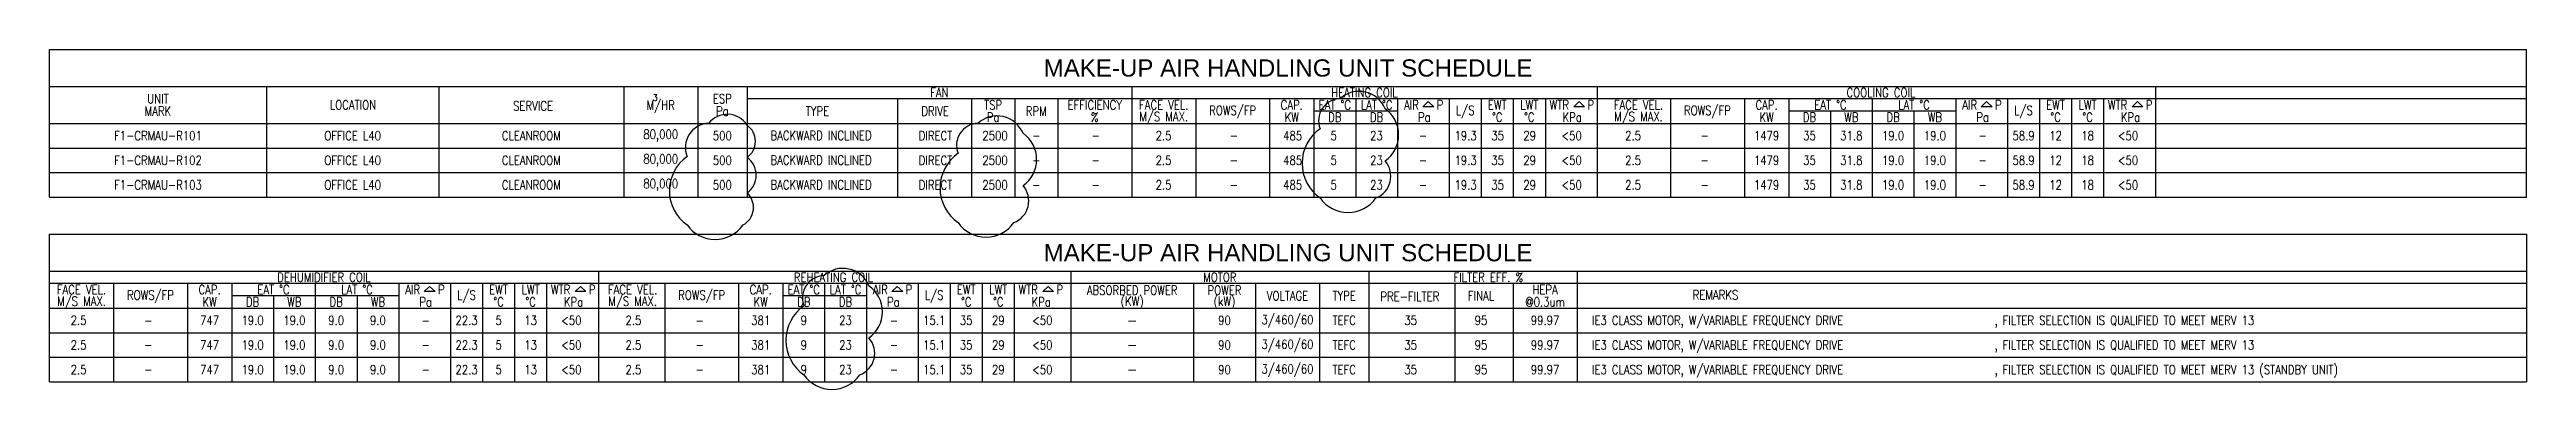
# Model space of a CAD drawing. Extents: x 41366 to 42946, y 84474 to 85871.
# Drawn here: x 41376 to 42046, y 85779 to 85871 of the extents above; entities that cross this region are included whole.
import ezdxf
from ezdxf.enums import TextEntityAlignment as Align

# ---------------------------------------------------------------- set-up
doc = ezdxf.new("R2010")
doc.units = 0
doc.header["$LTSCALE"] = 10
for name, color, linetype in [('M-DETL-03', 3, 'Continuous'), ('M-DETL-60', 3, 'Continuous'), ('M-DETL-60-140S', 3, 'Continuous'), ('M-DETL-EQ', 6, 'Continuous'), ('M-DETL-IF', 2, 'Continuous'), ('M-DETL-OF', 5, 'Continuous')]:
    doc.layers.add(name, color=color, linetype=linetype)
doc.styles.add('DD-TXT', font='arial.ttf')
doc.styles.add('STDTEXT', font='simplex.shx', dxfattribs={"width": 0.8, "bigfont": 'chineset.shx'})

msp = doc.modelspace()

# ---------------------------------------------------------------- texts
at = {"layer": 'M-DETL-03', "style": 'STDTEXT', "width": 0.8}
for s, p in [('MARK', (41405.42, 85854.03)), ('UNIT', (41405.42, 85857.37)), ('LOCATION', (41458.18, 85855.7)), ('SERVICE', (41506.87, 85855.45)), ('M/HR', (41541.42, 85855.45)), ('ESP', (41558.09, 85857.37)), ('Pa', (41558.09, 85854.03)), ('TYPE', (41583.8, 85854.03)), ('DRIVE', (41615.63, 85854.03)), ('FAN', (41616.79, 85859.03)), ('TSP', (41631.33, 85855.7)), ('RPM', (41642.99, 85854.03)), ('EFFICIENCY', (41658.83, 85855.7)), ('FACE VEL.', (41677.48, 85855.7)), ('M/S MAX.', (41677.48, 85852.37)), ('ROWS/FP', (41696.13, 85854.03)), ('CAP.', (41712.12, 85855.7)), ('EAT %%DC', (41723.76, 85855.7)), ('HEATING COIL', (41731.76, 85859.03)), ('LAT %%DC', (41735.06, 85855.7)), ('AIR', (41744.49, 85855.7)), ('P', (41752.21, 85855.7)), ('L/S', (41759.04, 85854.03)), ('EWT', (41767.7, 85855.7)), ('LWT', (41776.37, 85855.7)), ('WTR', (41784.48, 85855.7)), ('P', (41793.01, 85855.7)), ('FACE VEL.', (41805.9, 85855.7)), ('M/S MAX.', (41805.9, 85852.37)), ('ROWS/FP', (41824.55, 85854.03)), ('CAP.', (41840.54, 85855.7)), ('EAT %%DC', (41857.82, 85855.7)), ('COOLING COIL', (41871.48, 85859.03)), ('LAT %%DC', (41880.42, 85855.7)), ('AIR', (41895.51, 85855.7)), ('P', (41903.23, 85855.7)), ('L/S', (41910.05, 85854.03)), ('EWT', (41918.72, 85855.7)), ('LWT', (41927.38, 85855.7)), ('WTR', (41935.5, 85855.7)), ('P', (41944.03, 85855.7)), ('F1-CRMAU-R101', (41405.42, 85847.37)), ('OFFICE L40', (41458.09, 85847.37)), ('CLEANROOM', (41506.42, 85847.37)), ('80,000', (41541.42, 85847.37)), ('500', (41558.09, 85847.37)), ('BACKWARD INCLINED', (41584.79, 85847.42)), ('DIRECT', (41615.74, 85847.37)), ('2500', (41631.85, 85847.37)), ('Pa', (41631.33, 85852.37)), ('-', (41642.99, 85847.37)), ('%', (41658.83, 85852.37)), ('-', (41659.07, 85847.37)), ('2.5', (41677.44, 85847.37)), ('-', (41696.44, 85847.37)), ('485', (41712.34, 85847.37)), ('KW', (41712.12, 85852.37)), ('DB', (41723.76, 85852.37)), ('5', (41723.47, 85847.37)), ('23', (41735.03, 85847.37)), ('DB', (41735.06, 85852.37)), ('Pa', (41747.97, 85852.37)), ('-', (41747.61, 85847.37)), ('19.3', (41759.14, 85847.37)), ('35', (41767.8, 85847.37)), ('%%DC', (41767.7, 85852.37)), ('29', (41776.46, 85847.37)), ('%%DC', (41776.37, 85852.37)), ('<50', (41787.83, 85847.37)), ('KPa', (41787.97, 85852.37)), ('2.5', (41804.44, 85847.37)), ('-', (41823.83, 85847.37)), ('1479', (41840.54, 85847.37)), ('KW', (41840.54, 85852.37)), ('DB', (41852.17, 85852.37)), ('35', (41852.17, 85847.37)), ('31.8', (41863.47, 85847.37)), ('WB', (41863.47, 85852.37)), ('19.0', (41874.77, 85847.37)), ('DB', (41874.77, 85852.37)), ('19.0', (41886.08, 85847.37)), ('WB', (41886.08, 85852.37)), ('Pa', (41898.99, 85852.37)), ('-', (41899.02, 85847.37)), ('58.9', (41910.05, 85847.37)), ('12', (41918.72, 85847.37)), ('%%DC', (41918.72, 85852.37)), ('18', (41927.38, 85847.37)), ('%%DC', (41927.38, 85852.37)), ('<50', (41938.33, 85847.37)), ('KPa', (41938.98, 85852.37)), ('F1-CRMAU-R102', (41405.42, 85840.7)), ('OFFICE L40', (41458.09, 85840.7)), ('CLEANROOM', (41506.42, 85840.7)), ('80,000', (41541.42, 85840.7)), ('500', (41558.09, 85840.7)), ('BACKWARD INCLINED', (41584.79, 85840.76)), ('DIRECT', (41615.74, 85840.7)), ('2500', (41631.85, 85840.7)), ('-', (41642.99, 85840.7)), ('-', (41659.07, 85840.7)), ('2.5', (41677.44, 85840.7)), ('-', (41696.44, 85840.7)), ('485', (41712.34, 85840.7)), ('5', (41723.47, 85840.7)), ('23', (41735.03, 85840.7)), ('-', (41747.61, 85840.7)), ('19.3', (41759.14, 85840.7)), ('35', (41767.8, 85840.7)), ('29', (41776.46, 85840.7)), ('<50', (41787.83, 85840.7)), ('2.5', (41804.44, 85840.7)), ('-', (41823.83, 85840.7)), ('1479', (41840.54, 85840.7)), ('35', (41852.17, 85840.7)), ('31.8', (41863.47, 85840.7)), ('19.0', (41874.77, 85840.7)), ('19.0', (41886.08, 85840.7)), ('-', (41899.02, 85840.7)), ('58.9', (41910.05, 85840.7)), ('12', (41918.72, 85840.7)), ('18', (41927.38, 85840.7)), ('<50', (41938.33, 85840.7)), ('F1-CRMAU-R103', (41405.42, 85834.03)), ('OFFICE L40', (41458.09, 85834.03)), ('CLEANROOM', (41506.42, 85834.03)), ('80,000', (41541.42, 85834.03)), ('500', (41558.09, 85834.03)), ('BACKWARD INCLINED', (41584.79, 85834.09)), ('DIRECT', (41615.74, 85834.03)), ('2500', (41631.85, 85834.03)), ('-', (41642.99, 85834.03)), ('-', (41659.07, 85834.03)), ('2.5', (41677.44, 85834.03)), ('-', (41696.44, 85834.03)), ('485', (41712.34, 85834.03)), ('5', (41723.47, 85834.03)), ('23', (41735.03, 85834.03)), ('-', (41747.61, 85834.03)), ('19.3', (41759.14, 85834.03)), ('35', (41767.8, 85834.03)), ('29', (41776.46, 85834.03)), ('<50', (41787.83, 85834.03)), ('2.5', (41804.44, 85834.03)), ('-', (41823.83, 85834.03)), ('1479', (41840.54, 85834.03)), ('35', (41852.17, 85834.03)), ('31.8', (41863.47, 85834.03)), ('19.0', (41874.77, 85834.03)), ('19.0', (41886.08, 85834.03)), ('-', (41899.02, 85834.03)), ('58.9', (41910.05, 85834.03)), ('12', (41918.72, 85834.03)), ('18', (41927.38, 85834.03)), ('<50', (41938.33, 85834.03)), ('FACE VEL.', (41384.74, 85805.7)), ('CAP.', (41419.38, 85805.7)), ('EAT %%DC', (41436.67, 85805.7)), ('DEHUMIDIFIER COIL', (41450.33, 85809.03)), ('LAT %%DC', (41459.27, 85805.7)), ('AIR', (41474.35, 85805.7)), ('P', (41482.07, 85805.7)), ('EWT', (41497.56, 85805.7)), ('LWT', (41506.23, 85805.7)), ('WTR', (41514.34, 85805.7)), ('P', (41522.88, 85805.7)), ('FACE VEL.', (41533.83, 85805.7)), ('CAP.', (41568.47, 85805.7)), ('EAT %%DC', (41580.11, 85805.7)), ('REHEATING COIL', (41588.12, 85809.03)), ('LAT %%DC', (41591.41, 85805.7)), ('AIR', (41600.84, 85805.7)), ('P', (41608.56, 85805.7)), ('EWT', (41624.05, 85805.7)), ('LWT', (41632.72, 85805.7)), ('WTR', (41640.83, 85805.7)), ('P', (41649.37, 85805.7)), ('MOTOR', (41692.65, 85809.03)), ('FILTER EFF. %', (41765.26, 85809.03)), ('HEPA', (41780.63, 85805.7)), ('M/S MAX.', (41384.74, 85802.37)), ('ROWS/FP', (41403.4, 85804.03)), ('KW', (41419.38, 85802.37)), ('DB', (41431.02, 85802.37)), ('WB', (41442.32, 85802.37)), ('DB', (41453.62, 85802.37)), ('WB', (41464.92, 85802.37)), ('Pa', (41477.84, 85802.37)), ('L/S', (41488.9, 85804.03)), ('%%DC', (41497.56, 85802.37)), ('%%DC', (41506.23, 85802.37)), ('KPa', (41517.83, 85802.37)), ('M/S MAX.', (41533.83, 85802.37)), ('ROWS/FP', (41552.49, 85804.03)), ('KW', (41568.47, 85802.37)), ('DB', (41580.11, 85802.37)), ('DB', (41591.41, 85802.37)), ('Pa', (41604.33, 85802.37)), ('L/S', (41615.39, 85804.03)), ('%%DC', (41624.05, 85802.37)), ('%%DC', (41632.72, 85802.37)), ('KPa', (41644.32, 85802.37)), ('ABSORBED POWER', (41668.94, 85805.52)), ('(KW)', (41668.94, 85802.37)), ('POWER', (41693.91, 85805.52)), ('(kW)', (41693.91, 85802.37)), ('VOLTAGE', (41710.96, 85804.03)), ('TYPE', (41726.29, 85804.03)), ('PRE-FILTER', (41744.05, 85803.83)), ('FINAL', (41763.3, 85804.03)), ('@0.3um', (41780.63, 85802.37)), ('REMARKS', (41826.73, 85804.26)), ('2.5', (41383.95, 85797.37)), ('-', (41402.78, 85797.37)), ('747', (41419.38, 85797.37)), ('19.0', (41431.02, 85797.37)), ('19.0', (41442.32, 85797.37)), ('9.0', (41453.62, 85797.37)), ('9.0', (41464.92, 85797.37)), ('-', (41477.82, 85797.37)), ('22.3', (41488.9, 85797.37)), ('5', (41497.56, 85797.37)), ('13', (41506.23, 85797.37)), ('<50', (41517.26, 85797.37)), ('2.5', (41534.03, 85797.37)), ('-', (41551.98, 85797.37)), ('381', (41568.47, 85797.37)), ('9', (41580.11, 85797.37)), ('23', (41591.41, 85797.37)), ('-', (41604.52, 85797.37)), ('15.1', (41615.39, 85797.37)), ('35', (41624.05, 85797.37)), ('29', (41632.72, 85797.37)), ('<50', (41644.63, 85797.37)), ('90', (41693.91, 85797.37)), ('3/460/60', (41710.96, 85797.37)), ('TEFC', (41726.29, 85797.37)), ('35', (41744.26, 85797.37)), ('95', (41763.3, 85797.37)), ('99.97', (41780.63, 85797.37)), ('2.5', (41383.95, 85790.7)), ('-', (41402.78, 85790.7)), ('747', (41419.38, 85790.7)), ('19.0', (41431.02, 85790.7)), ('19.0', (41442.32, 85790.7)), ('9.0', (41453.62, 85790.7)), ('9.0', (41464.92, 85790.7)), ('-', (41477.82, 85790.7)), ('22.3', (41488.9, 85790.7)), ('5', (41497.56, 85790.7)), ('13', (41506.23, 85790.7)), ('<50', (41517.26, 85790.7)), ('2.5', (41534.03, 85790.7)), ('-', (41551.98, 85790.7)), ('381', (41568.47, 85790.7)), ('9', (41580.11, 85790.7)), ('23', (41591.41, 85790.7)), ('-', (41604.52, 85790.7)), ('15.1', (41615.39, 85790.7)), ('35', (41624.05, 85790.7)), ('29', (41632.72, 85790.7)), ('<50', (41644.63, 85790.7)), ('90', (41693.91, 85790.7)), ('3/460/60', (41710.96, 85790.7)), ('TEFC', (41726.29, 85790.7)), ('35', (41744.26, 85790.7)), ('95', (41763.3, 85790.7)), ('99.97', (41780.63, 85790.7)), ('2.5', (41383.95, 85784.03)), ('-', (41402.78, 85784.03)), ('747', (41419.38, 85784.03)), ('19.0', (41431.02, 85784.03)), ('19.0', (41442.32, 85784.03)), ('9.0', (41453.62, 85784.03)), ('9.0', (41464.92, 85784.03)), ('-', (41477.82, 85784.03)), ('22.3', (41488.9, 85784.03)), ('5', (41497.56, 85784.03)), ('13', (41506.23, 85784.03)), ('<50', (41517.26, 85784.03)), ('2.5', (41534.03, 85784.03)), ('-', (41551.98, 85784.03)), ('381', (41568.47, 85784.03)), ('9', (41580.11, 85784.03)), ('23', (41591.41, 85784.03)), ('-', (41604.52, 85784.03)), ('15.1', (41615.39, 85784.03)), ('35', (41624.05, 85784.03)), ('29', (41632.72, 85784.03)), ('<50', (41644.63, 85784.03)), ('90', (41693.91, 85784.03)), ('3/460/60', (41710.96, 85784.03)), ('TEFC', (41726.29, 85784.03)), ('35', (41744.26, 85784.03)), ('95', (41763.3, 85784.03)), ('99.97', (41780.63, 85784.03))]:
    msp.add_text(s, height=2.5, dxfattribs=at).set_placement(p, align=Align.MIDDLE)
for s, p in [('IE3 CLASS MOTOR, W/VARIABLE FREQUENCY DRIVE', (41793.3, 85797.37)), (', FILTER SELECTION IS QUALIFIED TO MEET MERV 13', (41902.18, 85797.37)), ('IE3 CLASS MOTOR, W/VARIABLE FREQUENCY DRIVE', (41793.3, 85790.7)), (', FILTER SELECTION IS QUALIFIED TO MEET MERV 13', (41902.18, 85790.7)), ('IE3 CLASS MOTOR, W/VARIABLE FREQUENCY DRIVE', (41793.3, 85784.03)), (', FILTER SELECTION IS QUALIFIED TO MEET MERV 13 (STANDBY UNIT)', (41902.18, 85784.03))]:
    msp.add_text(s, height=2.5, dxfattribs=at).set_placement(p, align=Align.MIDDLE_LEFT)
at = {"layer": 'M-DETL-60', "style": 'STDTEXT'}
for p in [(41668.94, 85797.37), (41668.94, 85790.7), (41668.94, 85784.03)]:
    msp.add_text('-', height=2.5, dxfattribs=at).set_placement(p, align=Align.MIDDLE)
at = {"layer": 'M-DETL-60-140S', "style": 'STDTEXT'}
msp.add_text('3', height=1.67, dxfattribs=at).set_placement((41539.9, 85857.65), align=Align.MIDDLE)
at = {"layer": 'M-DETL-EQ', "style": 'DD-TXT'}
for p in [(41711.09, 85865.7), (41711.09, 85815.7)]:
    msp.add_text('MAKE-UP AIR HANDLING UNIT SCHEDULE', height=4.6667, dxfattribs=at).set_placement(p, align=Align.MIDDLE)

# ---------------------------------------------------------------- linework, layer by layer
for points in [[(41719.77, 85830.5, 0.520567), (41734.88, 85830.5, 0.520567), (41737.34, 85840.53, 0.520567), (41737.34, 85854.67, 0.520567), (41725.16, 85857.37, 0.520567), (41719.77, 85849.26, 0.520567)], [(41548.56, 85823.21, 0.520567), (41563.67, 85823.21, 0.520567), (41564.76, 85831.87, 0.520567), (41564.76, 85841.47, 0.520567), (41564.76, 85850.21, 0.520567), (41554.38, 85850.7, 0.520567), (41548.56, 85841.71, 0.520567)], [(41621.84, 85823.84, 0.520567), (41636.95, 85823.84, 0.520567), (41639.41, 85833.86, 0.520567), (41639.41, 85848.01, 0.520567), (41627.23, 85850.7, 0.520567), (41621.84, 85842.59, 0.520567)], [(41580.16, 85782.59, 0.520567), (41595.27, 85782.59, 0.520567), (41597.73, 85792.61, 0.520567), (41597.73, 85806.76, 0.520567), (41585.55, 85809.45, 0.520567), (41580.16, 85801.34, 0.520567)]]:
    msp.add_lwpolyline(points, format="xyb", close=True)
at = {"layer": 'M-DETL-03'}
for points in [[(41900.04, 85856.58), (41901.53, 85855.15), (41899.45, 85855.15), (41898.61, 85855.15)], [(41478.89, 85806.58), (41480.38, 85805.15), (41478.3, 85805.15), (41477.46, 85805.15)], [(41519.69, 85806.58), (41521.18, 85805.15), (41519.1, 85805.15), (41518.26, 85805.15)], [(41605.38, 85806.58), (41606.87, 85805.15), (41604.79, 85805.15), (41603.95, 85805.15)], [(41646.18, 85806.58), (41647.67, 85805.15), (41645.59, 85805.15), (41644.75, 85805.15)]]:
    msp.add_lwpolyline(points, close=True, dxfattribs=at)
at = {"layer": 'M-DETL-60-140S'}
for points in [[(41749.02, 85856.58), (41750.52, 85855.15), (41748.43, 85855.15), (41747.6, 85855.15)], [(41789.83, 85856.58), (41791.32, 85855.15), (41789.23, 85855.15), (41788.4, 85855.15)], [(41940.84, 85856.58), (41942.34, 85855.15), (41940.25, 85855.15), (41939.42, 85855.15)]]:
    msp.add_lwpolyline(points, close=True, dxfattribs=at)
at = {"layer": 'M-DETL-IF'}
for p, q in [((41434.76, 85860.7), (41434.76, 85830.7)), ((41481.42, 85860.7), (41481.42, 85830.7)), ((41531.42, 85860.7), (41531.42, 85830.7)), ((41551.42, 85860.7), (41551.42, 85830.7)), ((41564.76, 85860.7), (41564.76, 85830.7)), ((41668.83, 85860.7), (41668.83, 85830.7)), ((41794.7, 85860.7), (41794.7, 85830.7)), ((41945.72, 85860.7), (41945.72, 85830.7)), ((42046.09, 85857.37), (41564.76, 85857.37)), ((41605.49, 85857.37), (41605.49, 85830.7)), ((41625.49, 85857.37), (41625.49, 85830.7)), ((41637.16, 85857.37), (41637.16, 85830.7)), ((41648.83, 85857.37), (41648.83, 85830.7)), ((41686.13, 85857.37), (41686.13, 85830.7)), ((41706.13, 85857.37), (41706.13, 85830.7)), ((41718.11, 85857.37), (41718.11, 85830.7)), ((41740.71, 85854.03), (41718.11, 85854.03)), ((41729.41, 85857.37), (41729.41, 85830.7)), ((41740.71, 85857.37), (41740.71, 85830.7)), ((41754.71, 85857.37), (41754.71, 85830.7)), ((41763.37, 85857.37), (41763.37, 85830.7)), ((41772.03, 85857.37), (41772.03, 85830.7)), ((41780.7, 85857.37), (41780.7, 85830.7)), ((41814.55, 85857.37), (41814.55, 85830.7)), ((41834.55, 85857.37), (41834.55, 85830.7)), ((41846.52, 85857.37), (41846.52, 85830.7)), ((41891.73, 85854.03), (41846.52, 85854.03)), ((41857.82, 85854.03), (41857.82, 85830.7)), ((41869.12, 85857.37), (41869.12, 85830.7)), ((41880.42, 85854.03), (41880.42, 85830.7)), ((41891.73, 85857.37), (41891.73, 85830.7)), ((41905.73, 85857.37), (41905.73, 85830.7)), ((41914.38, 85857.37), (41914.38, 85830.7)), ((41923.05, 85857.37), (41923.05, 85830.7)), ((41931.72, 85857.37), (41931.72, 85830.7)), ((41376.09, 85844.03), (42046.09, 85844.03)), ((41376.09, 85837.37), (42046.09, 85837.37)), ((42046.09, 85807.37), (41376.09, 85807.37)), ((41393.4, 85807.37), (41393.4, 85780.7)), ((41413.4, 85807.37), (41413.4, 85780.7)), ((41425.37, 85807.37), (41425.37, 85780.7)), ((41447.97, 85807.37), (41447.97, 85780.7)), ((41470.57, 85807.37), (41470.57, 85780.7)), ((41484.57, 85807.37), (41484.57, 85780.7)), ((41493.23, 85807.37), (41493.23, 85780.7)), ((41501.9, 85807.37), (41501.9, 85780.7)), ((41510.56, 85807.37), (41510.56, 85780.7)), ((41524.56, 85810.7), (41524.56, 85780.7)), ((41542.49, 85807.37), (41542.49, 85780.7)), ((41562.49, 85807.37), (41562.49, 85780.7)), ((41574.46, 85807.37), (41574.46, 85780.7)), ((41585.76, 85807.37), (41585.76, 85780.7)), ((41597.06, 85807.37), (41597.06, 85780.7)), ((41611.06, 85807.37), (41611.06, 85780.7)), ((41619.72, 85807.37), (41619.72, 85780.7)), ((41628.39, 85807.37), (41628.39, 85780.7)), ((41637.05, 85807.37), (41637.05, 85780.7)), ((41652.35, 85810.7), (41652.35, 85780.7)), ((41685.53, 85807.37), (41685.53, 85780.7)), ((41702.29, 85807.37), (41702.29, 85780.7)), ((41719.62, 85807.37), (41719.62, 85780.7)), ((41732.96, 85810.7), (41732.96, 85780.7)), ((41756.25, 85807.37), (41756.25, 85780.7)), ((41771.97, 85807.37), (41771.97, 85780.7)), ((41789.3, 85810.7), (41789.3, 85780.7)), ((41470.57, 85804.03), (41425.37, 85804.03)), ((41436.67, 85804.03), (41436.67, 85780.7)), ((41459.27, 85804.03), (41459.27, 85780.7)), ((41597.06, 85804.03), (41574.46, 85804.03)), ((41376.09, 85794.03), (42046.09, 85794.03)), ((41376.09, 85787.37), (42046.09, 85787.37))]:
    msp.add_line(p, q, dxfattribs=at)
at = {"layer": 'M-DETL-OF'}
for p, q in [((41376.09, 85870.7), (42046.09, 85870.7)), ((41376.09, 85830.7), (41376.09, 85870.7)), ((42046.09, 85830.7), (42046.09, 85870.7)), ((41376.09, 85860.7), (42046.09, 85860.7)), ((41376.09, 85850.7), (42046.09, 85850.7)), ((41376.09, 85830.7), (42046.09, 85830.7)), ((41376.09, 85820.7), (42046.09, 85820.7)), ((41376.09, 85780.7), (41376.09, 85820.7)), ((42046.09, 85820.7), (42046.09, 85780.7)), ((41376.09, 85810.7), (42046.09, 85810.7)), ((41376.09, 85800.7), (42046.09, 85800.7)), ((41376.09, 85780.7), (42046.09, 85780.7))]:
    msp.add_line(p, q, dxfattribs=at)

msp.set_redraw_order([(e.dxf.handle, doc.entitydb.next_handle()) for e in msp.query("TEXT MTEXT ATTDEF DIMENSION ARC_DIMENSION")])  # texts and dimensions are drawn at this point

doc.saveas('drawing.dxf')
